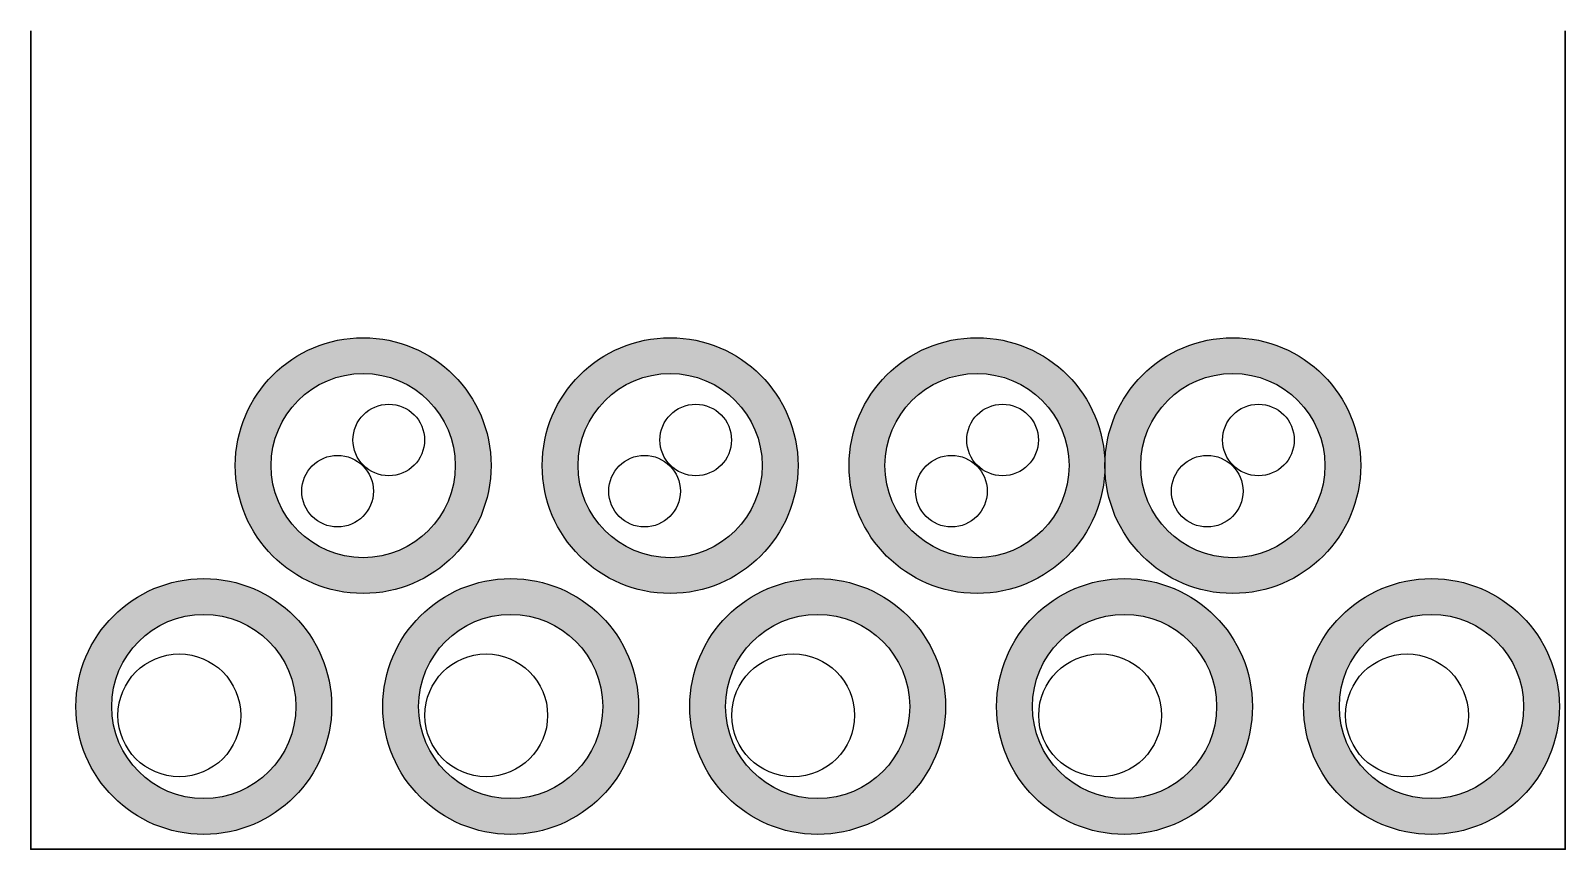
# Model space of a CAD drawing. Header units: millimetres. Extents: x -2983 to 1969, y -817 to 3427.
# Drawn here: x 50 to 200, y 2665 to 2745 of the extents above; entities that cross this region are included whole.
import ezdxf

# ---------------------------------------------------------------- set-up
doc = ezdxf.new("R2010")
doc.units = ezdxf.units.MM
doc.layers.add('ВЭ', color=1, linetype='Continuous')
doc.layers.add('Штриховка', color=7, linetype='Continuous', lineweight=25)

# ---------------------------------------------------------------- blocks, each defined once
blk = doc.blocks.new('*U3')
at = {"layer": 'ВЭ', "color": 250, "linetype": 'ByBlock', "lineweight": 18}
blk.add_lwpolyline([(-105, -148.5), (105, -148.5), (105, 148.5), (-105, 148.5), (-105, -148.5)], dxfattribs=at)
blk = doc.blocks.new('*U4')
at = {"layer": 'Defpoints', "color": 0, "linetype": 'ByBlock', "lineweight": -2, "transparency": 16777216}
for p in [(0, 0), (242, 0), (484, 0), (726, 0), (968, 0), (1210, 0), (1452, 0), (1694, 0), (1936, 0), (2178, 0), (2420, 0), (2662, 0), (2904, 0), (3146, 0), (3388, 0), (3630, 0), (3872, 0), (4114, 0)]:
    blk.add_blockref('*U3', p, dxfattribs=at)

msp = doc.modelspace()

# ---------------------------------------------------------------- hatches: boundary and pattern name
at = {"layer": 'Штриховка'}
h = msp.add_hatch(color=9, dxfattribs=at)
h.dxf.hatch_style = 1
h.paths.add_polyline_path([(70, 2702.5, 1), (95, 2702.5, 1)])
h.paths.add_polyline_path([(91.5, 2702.5, -1), (73.5, 2702.5, -1)], flags=16)
h = msp.add_hatch(color=9, dxfattribs=at)
h.dxf.hatch_style = 1
h.paths.add_polyline_path([(100, 2702.5, 1), (125, 2702.5, 1)])
h.paths.add_polyline_path([(121.5, 2702.5, -1), (103.5, 2702.5, -1)], flags=16)
h = msp.add_hatch(color=9, dxfattribs=at)
h.dxf.hatch_style = 1
h.paths.add_polyline_path([(130, 2702.5, 1), (155, 2702.5, 1)])
h.paths.add_polyline_path([(151.5, 2702.5, -1), (133.5, 2702.5, -1)], flags=16)
h = msp.add_hatch(color=9, dxfattribs=at)
h.dxf.hatch_style = 1
h.paths.add_polyline_path([(155, 2702.5, 1), (180, 2702.5, 1)])
h.paths.add_polyline_path([(176.5, 2702.5, -1), (158.5, 2702.5, -1)], flags=16)
h = msp.add_hatch(color=9, dxfattribs=at)
h.dxf.hatch_style = 1
h.paths.add_polyline_path([(54.418, 2678.956, 1), (79.418, 2678.956, 1)])
h.paths.add_polyline_path([(75.918, 2678.956, -1), (57.918, 2678.956, -1)], flags=16)
h = msp.add_hatch(color=9, dxfattribs=at)
h.dxf.hatch_style = 1
h.paths.add_polyline_path([(84.418, 2678.956, 1), (109.418, 2678.956, 1)])
h.paths.add_polyline_path([(105.918, 2678.956, -1), (87.918, 2678.956, -1)], flags=16)
h = msp.add_hatch(color=9, dxfattribs=at)
h.dxf.hatch_style = 1
h.paths.add_polyline_path([(114.418, 2678.956, 1), (139.418, 2678.956, 1)])
h.paths.add_polyline_path([(135.918, 2678.956, -1), (117.918, 2678.956, -1)], flags=16)
h = msp.add_hatch(color=9, dxfattribs=at)
h.dxf.hatch_style = 1
h.paths.add_polyline_path([(144.418, 2678.956, 1), (169.418, 2678.956, 1)])
h.paths.add_polyline_path([(165.918, 2678.956, -1), (147.918, 2678.956, -1)], flags=16)
h = msp.add_hatch(color=9, dxfattribs=at)
h.dxf.hatch_style = 1
h.paths.add_polyline_path([(174.418, 2678.956, 1), (199.418, 2678.956, 1)])
h.paths.add_polyline_path([(195.918, 2678.956, -1), (177.918, 2678.956, -1)], flags=16)

# ---------------------------------------------------------------- linework, layer by layer
at = {"lineweight": 30}
msp.add_lwpolyline([(50, 2745), (50, 2665), (200, 2665), (200, 2745)], dxfattribs=at)
for centre, radius in [((82.5, 2702.5), 12.5), ((112.5, 2702.5), 12.5), ((142.5, 2702.5), 12.5), ((167.5, 2702.5), 12.5), ((82.5, 2702.5), 9), ((112.5, 2702.5), 9), ((142.5, 2702.5), 9), ((167.5, 2702.5), 9), ((85, 2705), 3.5), ((115, 2705), 3.5), ((145, 2705), 3.5), ((170, 2705), 3.5), ((80, 2700), 3.5), ((110, 2700), 3.5), ((140, 2700), 3.5), ((165, 2700), 3.5), ((66.918, 2678.956), 12.5), ((96.918, 2678.956), 12.5), ((126.918, 2678.956), 12.5), ((156.918, 2678.956), 12.5), ((186.918, 2678.956), 12.5), ((66.918, 2678.956), 9), ((96.918, 2678.956), 9), ((126.918, 2678.956), 9), ((156.918, 2678.956), 9), ((186.918, 2678.956), 9), ((64.527, 2678.092), 6), ((94.527, 2678.092), 6), ((124.527, 2678.092), 6), ((154.527, 2678.092), 6), ((184.527, 2678.092), 6)]:
    msp.add_circle(centre, radius)

# ---------------------------------------------------------------- block references
at = {"layer": 'Defpoints'}
msp.add_blockref('*U4', (-2282.167, 2806.492), dxfattribs=at)

doc.saveas('drawing.dxf')
